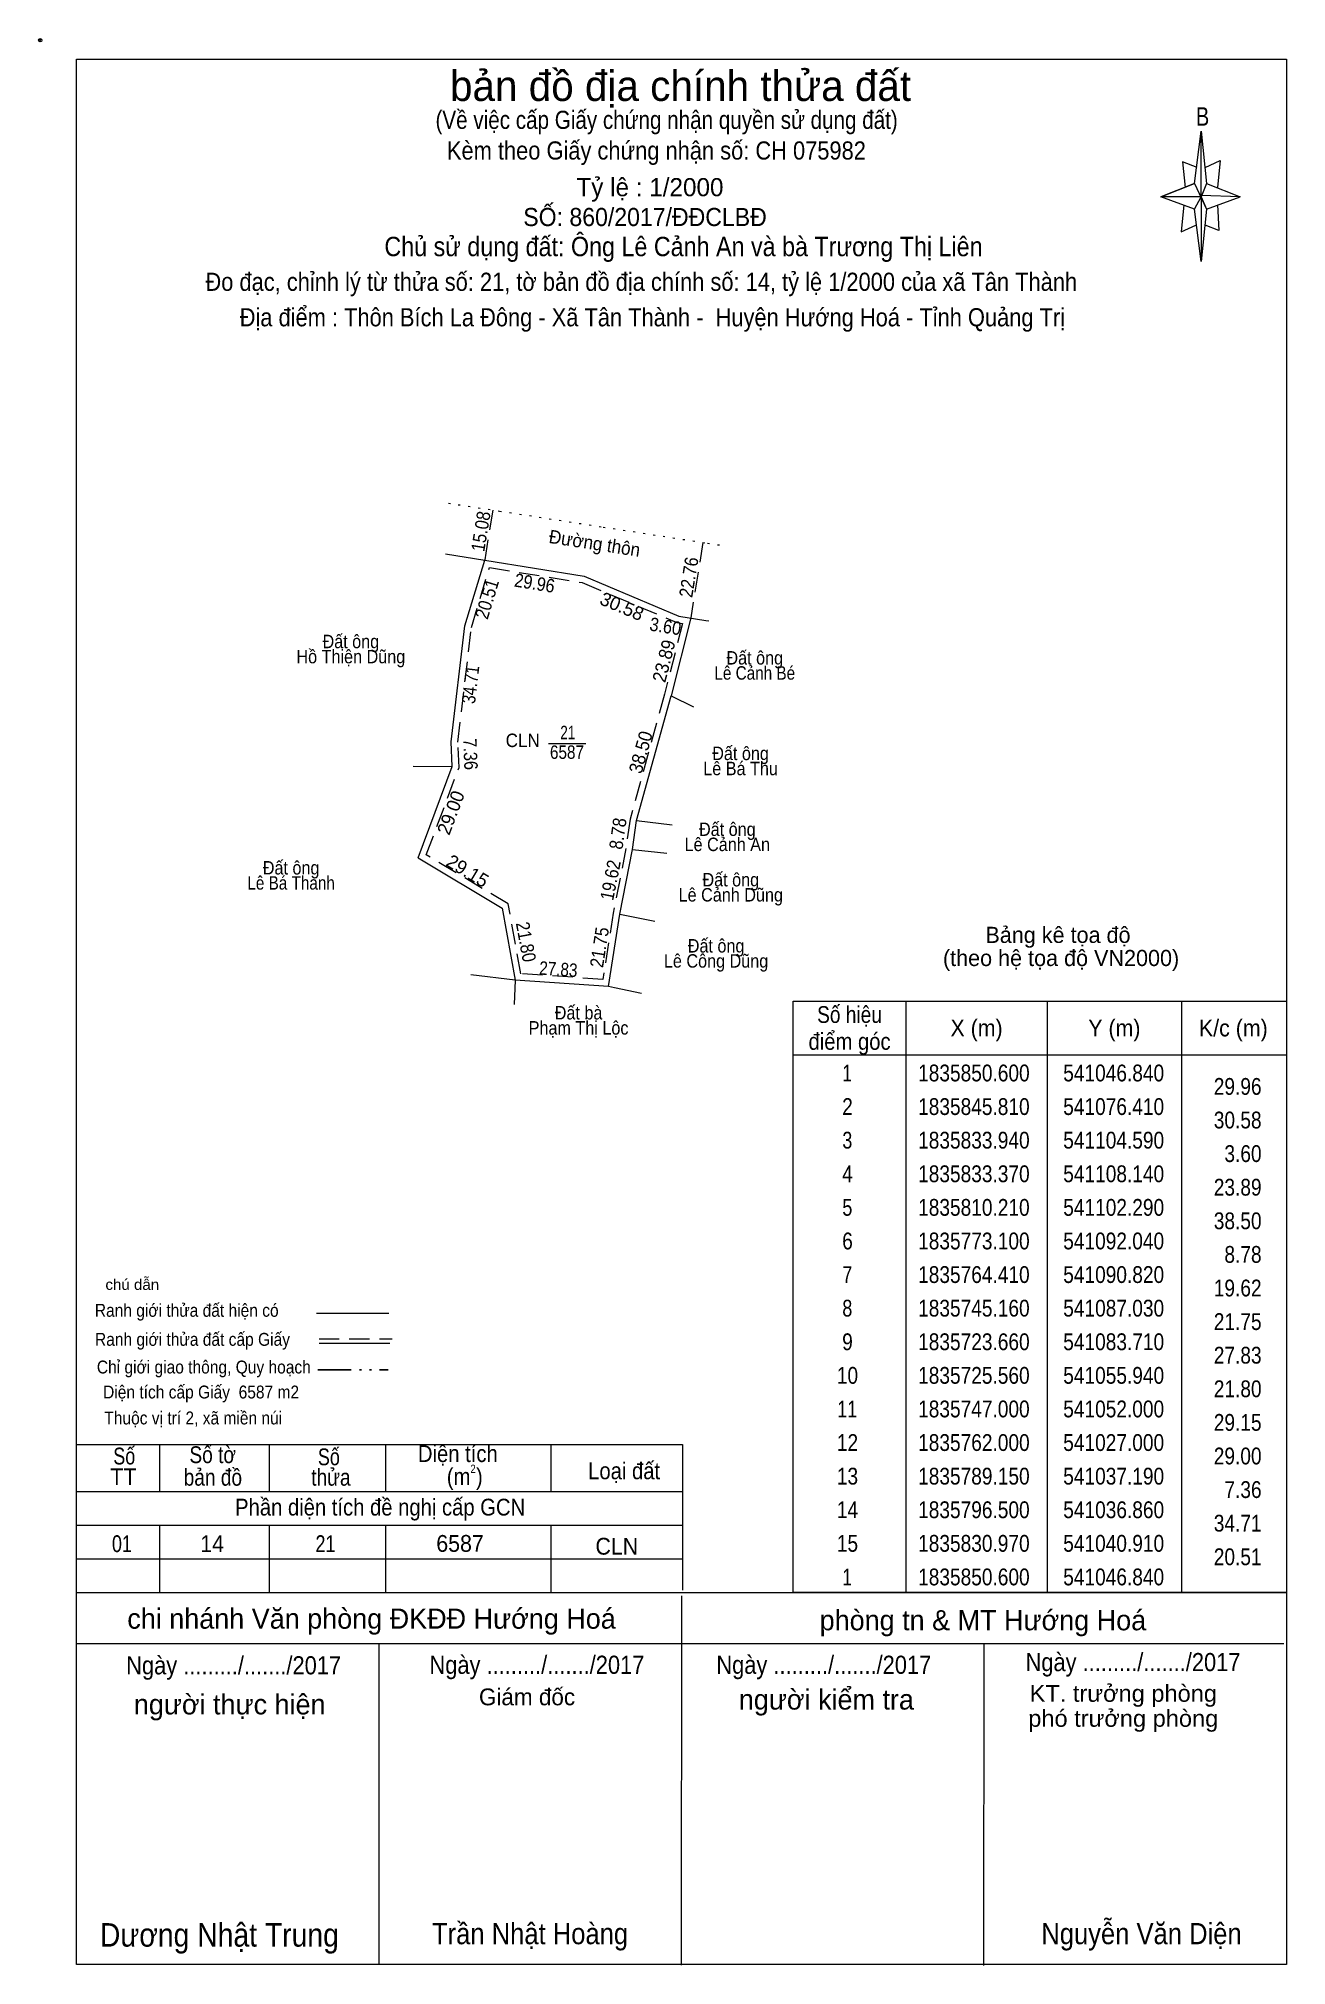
# Model space of a CAD drawing. Header units: metres. Extents: x 539170 to 542022, y 1835043 to 1836006.
# Drawn here: x 540914 to 541285, y 1835432 to 1836006 of the extents above; entities that cross this region are included whole.
import ezdxf
from ezdxf.enums import TextEntityAlignment as Align

# ---------------------------------------------------------------- set-up
doc = ezdxf.new("R2010")
doc.units = ezdxf.units.M
doc.header["$LTSCALE"] = 2
doc.header["$PDMODE"] = 32
doc.header["$PDSIZE"] = 1
for name, pattern in [('DASH_DOUBLE_DOT', [9.2, 5, -1.2, 0.3, -1.2, 0.3, -1.2]), ('DOTTED', [1.5, 0.3, -1.2]), ('MEDIUM_DASHED', [4.5, 3, -1.5]), ('SHORT_DASHED', [2.7, 1.5, -1.2])]:
    doc.linetypes.add(name, pattern=pattern)
for name, color, linetype, lineweight in [('1', 7, 'DOTTED', 13), ('10', 7, 'Continuous', 13), ('17', 7, 'Continuous', 13), ('2', 7, 'SHORT_DASHED', 13), ('21', 7, 'DOTTED', 13), ('22', 7, 'Continuous', 13), ('5', 7, 'Continuous', 13), ('6', 7, 'Continuous', 13), ('63', 7, 'Continuous', 13)]:
    doc.layers.add(name, color=color, linetype=linetype, lineweight=lineweight)
doc.layers.add('34', color=7, linetype='Continuous')

msp = doc.modelspace()

# ---------------------------------------------------------------- texts
at = {"layer": '1'}
for s, height, width, p in [('CLN', 4, 0.95, (541058.16, 1835794.93)), ('21', 4, 0.75, (541071.56, 1835797.27)), ('6587', 4, 0.85, (541071.315, 1835791.42)), ('2', 2.5, 0.85, (541043.365, 1835578.84))]:
    msp.add_text(s, height=height, dxfattribs=dict(at, width=width)).set_placement(p, align=Align.CENTER)
at = {"layer": '34', "width": 0.9}
msp.add_text('Chủ sử dụng đất: Ông Lê Cảnh An và bà Trương Thị Liên', height=5.76, dxfattribs=at).set_placement((541016.99, 1835941.04))
at = {"layer": '5'}
for s, height, p in [('bản đồ địa chính thửa đất', 9, (541105.115, 1835987.24)), ('Tỷ lệ : 1/2000', 5.4, (541096.01, 1835958.88))]:
    msp.add_text(s, height=height, dxfattribs=at).set_placement(p, align=Align.CENTER)
for s, height, width, p in [('(Về việc cấp Giấy chứng nhận quyền sử dụng đất)', 5.4, 0.85, (541100.97, 1835978.92)), ('B', 5.51, 0.8, (541260.445, 1835979.88)), ('Kèm theo Giấy chứng nhận số: CH 075982', 5.4, 0.9, (541097.93, 1835969.8)), ('SỐ: 860/2017/ĐĐCLBĐ', 5.4, 0.95, (541094.545, 1835950)), ('Đo đạc, chỉnh lý từ thửa số: 21, tờ bản đồ địa chính số: 14, tỷ lệ 1/2000 của xã Tân Thành', 5.4, 0.9, (541093.43, 1835930.72)), ('Địa điểm : Thôn Bích La Đông - Xã Tân Thành -  Huyện Hướng Hoá - Tỉnh Quảng Trị ', 5.4, 0.9, (541097.63, 1835920.16)), ('chú dẫn', 3.199, 1.05, (540941.985, 1835633.36)), ('Ranh giới thửa đất hiện có ', 3.84, 0.9, (540958.825, 1835625.36)), ('Ranh giới thửa đất cấp Giấy', 3.84, 0.9, (540959.89, 1835616.72)), ('Chỉ giới giao thông, Quy hoạch', 3.84, 0.9, (540963.27, 1835608.48)), ('Diện tích cấp Giấy  6587 m2', 3.84, 0.9, (540962.45, 1835601.04)), ('Thuộc vị trí 2, xã miền núi', 3.84, 0.9, (540960.115, 1835593.32)), ('Số', 5, 0.8, (540939.59, 1835581.4)), ('Số tờ', 5, 0.85, (540965.9, 1835581.8)), ('Số', 5, 0.8, (541000.47, 1835581.16)), ('Diện tích', 5, 0.9, (541038.845, 1835582.12)), ('bản đồ', 5, 0.85, (540965.955, 1835575.08)), ('thửa', 5, 0.85, (541001.075, 1835575.08)), ('(m )', 5, 0.9, (541040.91, 1835575.32)), ('Loại đất', 5, 0.9, (541088.325, 1835577)), ('TT', 5, 0.95, (540939.325, 1835575.24)), ('Phần diện tích đề nghị cấp GCN', 5, 0.9, (541015.725, 1835566.2)), ('01', 5, 0.8, (540938.9, 1835555.32)), ('14', 5, 0.95, (540965.725, 1835555.32)), ('21', 5, 0.8, (540999.45, 1835555.32)), ('6587', 5, 0.95, (541039.5, 1835555.4)), ('CLN', 5, 0.95, (541086.14, 1835554.56))]:
    msp.add_text(s, height=height, dxfattribs=dict(at, width=width)).set_placement(p, align=Align.CENTER)
at = {"layer": '6'}
for s, height, p in [('Bảng kê tọa độ ', 4.8, (541218.3, 1835736.63)), ('(theo hệ tọa độ VN2000)', 4.8, (541218.33, 1835729.75)), ('chi nhánh Văn phòng ĐKĐĐ Hướng Hoá', 6, (541013.165, 1835532.52)), ('phòng tn & MT Hướng Hoá', 6, (541195.075, 1835532.04)), ('người thực hiện', 6, (540970.965, 1835507)), ('Giám đốc', 5, (541059.43, 1835509.72)), ('người kiểm tra', 6, (541148.5, 1835508.44))]:
    msp.add_text(s, height=height, dxfattribs=at).set_placement(p, align=Align.CENTER)
for s, height, width, p in [('Ngày ........./......./2017', 5.4, 0.9, (540972.135, 1835518.92)), ('Ngày ........./......./2017', 5.4, 0.9, (541062.375, 1835519.08)), ('Ngày ........./......./2017', 5.4, 0.9, (541147.735, 1835519.08)), ('Ngày ........./......./2017', 5.4, 0.9, (541239.735, 1835519.88)), ('KT. trưởng phòng', 5, 1.05, (541236.845, 1835510.76)), ('phó trưởng phòng', 5, 1.05, (541236.835, 1835503.32)), ('Dương Nhật Trung', 7, 0.9, (540967.895, 1835437.88)), ('Trần Nhật Hoàng', 6.32, 0.9, (541060.33, 1835438.6)), ('Nguyễn Văn Diện', 6.32, 0.9, (541242.26, 1835438.6))]:
    msp.add_text(s, height=height, dxfattribs=dict(at, width=width)).set_placement(p, align=Align.CENTER)
at = {"layer": '63'}
for s, rotation, width, p in [('15.08', 80.806, 0.9, (541047.659, 1835858.815)), ('Đường thôn', 351.234, 0.95, (541079.25, 1835853.63)), ('22.76', 80.848, 0.9, (541109.534, 1835845.167)), ('20.51', 73.191, 0.9, (541049.43, 1835838.447)), ('29.96', 350.799, 0.9, (541061.38, 1835841.77)), ('3.60', 350.878, 0.9, (541100.308, 1835828.904)), ('23.89', 75.824, 0.95, (541102.098, 1835820.06)), ('34.71', 83.299, 0.85, (541044.6, 1835813.307)), ('38.50', 74.56, 0.95, (541095.185, 1835792.868)), ('7.36', 272.571, 0.9, (541040.606, 1835792.725)), ('8.78', 82.008, 0.9, (541088.445, 1835768.907)), ('19.62', 78.862, 0.9, (541086.218, 1835754.944)), ('21.80', 280.413, 0.9, (541057.167, 1835736.591)), ('21.75', 81.222, 0.9, (541082.953, 1835735.035)), ('27.83', 356.086, 0.85, (541068.628, 1835726.841))]:
    msp.add_text(s, height=4, rotation=rotation, dxfattribs=dict(at, width=width)).set_placement(p, align=Align.CENTER)
for s, rotation, p in [('30.58', 337.158, (541086.904, 1835834.966)), ('29.00', 69.428, (541038.637, 1835774.707)), ('29.15', 329.036, (541040.736, 1835756.342))]:
    msp.add_text(s, height=4, rotation=rotation, dxfattribs=at).set_placement(p, align=Align.CENTER)
for s, height, width, p in [('Đất ông', 4, 0.9, (541007.01, 1835824.36)), ('Hồ Thiện Dũng', 4, 0.9, (541007.01, 1835819.86)), ('Đất ông', 4, 0.9, (541127.19, 1835819.49)), ('Lê Cảnh Bé', 4, 0.85, (541127.19, 1835814.99)), ('Đất ông', 4, 0.9, (541122.97, 1835791.06)), ('Lê Bá Thu', 4, 0.9, (541122.975, 1835786.56)), ('Đất ông', 4, 0.9, (541119.03, 1835768.47)), ('Lê Cảnh An', 4, 0.9, (541119.025, 1835763.97)), ('Đất ông', 4, 0.9, (540989.24, 1835757)), ('Lê Bá Thanh', 4, 0.85, (540989.235, 1835752.5)), ('Lê Cảnh Dũng', 4, 0.9, (541120.06, 1835748.96)), ('Đất ông', 4, 0.9, (541120.06, 1835753.46)), ('Đất ông', 4, 0.9, (541115.69, 1835733.78)), ('Lê Công Dũng', 4, 0.9, (541115.685, 1835729.28)), ('Đất bà', 4, 0.9, (541074.77, 1835713.85)), ('Số hiệu', 5, 0.85, (541155.385, 1835712.82)), ('Phạm Thị Lộc', 4, 0.9, (541074.765, 1835709.35)), ('X (m)', 5, 0.95, (541193.19, 1835708.82)), ('Y (m)', 5, 0.95, (541234.19, 1835708.82)), ('K/c (m)', 5, 0.95, (541269.595, 1835708.82)), ('điểm góc', 5, 0.9, (541155.395, 1835704.82)), (' 1', 5, 0.75, (541153.99, 1835695.42)), ('1835850.600', 5, 0.85, (541192.39, 1835695.42)), ('541046.840', 5, 0.85, (541233.985, 1835695.42)), (' 2', 5, 0.85, (541153.99, 1835685.42)), ('1835845.810', 5, 0.85, (541192.39, 1835685.42)), ('541076.410', 5, 0.85, (541233.985, 1835685.42)), (' 3', 5, 0.8, (541153.995, 1835675.42)), ('1835833.940', 5, 0.85, (541192.39, 1835675.42)), ('541104.590', 5, 0.85, (541233.985, 1835675.42)), (' 4', 5, 0.85, (541153.99, 1835665.42)), ('1835833.370', 5, 0.85, (541192.39, 1835665.42)), ('541108.140', 5, 0.85, (541233.985, 1835665.42)), (' 5', 5, 0.8, (541153.995, 1835655.42)), ('1835810.210', 5, 0.85, (541192.39, 1835655.42)), ('541102.290', 5, 0.85, (541233.985, 1835655.42)), (' 6', 5, 0.85, (541153.995, 1835645.42)), ('1835773.100', 5, 0.85, (541192.39, 1835645.42)), ('541092.040', 5, 0.85, (541233.985, 1835645.42)), (' 7', 5, 0.8, (541153.99, 1835635.42)), ('1835764.410', 5, 0.85, (541192.39, 1835635.42)), ('541090.820', 5, 0.85, (541233.985, 1835635.42)), (' 8', 5, 0.8, (541153.99, 1835625.42)), ('1835745.160', 5, 0.85, (541192.39, 1835625.42)), ('541087.030', 5, 0.85, (541233.985, 1835625.42)), (' 9', 5, 0.85, (541153.99, 1835615.42)), ('1835723.660', 5, 0.85, (541192.39, 1835615.42)), ('541083.710', 5, 0.85, (541233.985, 1835615.42)), (' 10', 5, 0.85, (541153.985, 1835605.42)), ('1835725.560', 5, 0.85, (541192.39, 1835605.42)), ('541055.940', 5, 0.85, (541233.985, 1835605.42)), (' 11', 5, 0.8, (541153.985, 1835595.42)), ('1835747.000', 5, 0.85, (541192.39, 1835595.42)), ('541052.000', 5, 0.85, (541233.985, 1835595.42)), (' 12', 5, 0.85, (541153.995, 1835585.42)), ('1835762.000', 5, 0.85, (541192.39, 1835585.42)), ('541027.000', 5, 0.85, (541233.985, 1835585.42)), (' 13', 5, 0.85, (541153.99, 1835575.42)), ('1835789.150', 5, 0.85, (541192.39, 1835575.42)), ('541037.190', 5, 0.85, (541233.985, 1835575.42)), (' 14', 5, 0.85, (541153.985, 1835565.42)), ('1835796.500', 5, 0.85, (541192.39, 1835565.42)), ('541036.860', 5, 0.85, (541233.985, 1835565.42)), (' 15', 5, 0.85, (541153.99, 1835555.42)), ('1835830.970', 5, 0.85, (541192.39, 1835555.42)), ('541040.910', 5, 0.85, (541233.985, 1835555.42)), (' 1', 5, 0.75, (541153.99, 1835545.42)), ('1835850.600', 5, 0.85, (541192.39, 1835545.42)), ('541046.840', 5, 0.85, (541233.985, 1835545.42))]:
    msp.add_text(s, height=height, dxfattribs=dict(at, width=width)).set_placement(p, align=Align.CENTER)
at = {"layer": '63', "width": 0.85}
for s, p in [('29.96', (541277.99, 1835691.42)), ('30.58', (541277.99, 1835681.42)), ('3.60', (541277.99, 1835671.42)), ('23.89', (541277.99, 1835661.42)), ('38.50', (541277.99, 1835651.42)), ('8.78', (541277.99, 1835641.42)), ('19.62', (541277.99, 1835631.42)), ('21.75', (541277.99, 1835621.42)), ('27.83', (541277.99, 1835611.42)), ('21.80', (541277.99, 1835601.42)), ('29.15', (541277.99, 1835591.42)), ('29.00', (541277.99, 1835581.42)), ('7.36', (541277.99, 1835571.42)), ('34.71', (541277.99, 1835561.42)), ('20.51', (541277.99, 1835551.42))]:
    msp.add_text(s, height=5, dxfattribs=at).set_placement(p, align=Align.RIGHT)

# ---------------------------------------------------------------- linework, layer by layer
at = {"layer": '1', "linetype": 'MEDIUM_DASHED'}
msp.add_lwpolyline([(541048.25, 1835848.35), (541075.85, 1835843.87), (541104.04, 1835832), (541105.67, 1835831.74), (541100.36, 1835810.72), (541090.08, 1835773.51), (541088.85, 1835764.74), (541085.06, 1835745.51), (541082.01, 1835725.78), (541057.63, 1835727.45), (541053.8, 1835748.25), (541029.46, 1835762.86), (541039.21, 1835788.83), (541038.87, 1835796.43), (541042.88, 1835830.56)], close=True, dxfattribs=at)
at = {"layer": '1', "linetype": 'Continuous'}
msp.add_lwpolyline([(541027, 1835762), (541052, 1835747), (541055.94, 1835725.56)], dxfattribs=at)
at = {"layer": '10'}
for p, q in [((541092.04, 1835773.1), (541102.29, 1835810.21)), ((541102.29, 1835810.21), (541108.92, 1835806.89)), ((541025.54, 1835789.23), (541037.19, 1835789.15)), ((541090.82, 1835764.41), (541092.04, 1835773.1)), ((541092.04, 1835773.1), (541102.59, 1835771.83)), ((541087.03, 1835745.16), (541090.82, 1835764.41)), ((541090.82, 1835764.41), (541101.06, 1835763.37)), ((541083.71, 1835723.66), (541087.03, 1835745.16)), ((541087.03, 1835745.16), (541097.42, 1835743.15)), ((541055.94, 1835725.56), (541042.69, 1835727.09)), ((541085.46, 1835723.25), (541083.71, 1835723.66)), ((541093.52, 1835721.56), (541085.46, 1835723.25))]:
    msp.add_line(p, q, dxfattribs=at)
for points in [[(541027, 1835762), (541037.19, 1835789.15), (541036.86, 1835796.5), (541040.91, 1835830.97), (541046.83, 1835850.6)], [(541083.71, 1835723.66), (541055.94, 1835725.56), (541055.65, 1835718.32)]]:
    msp.add_lwpolyline(points, dxfattribs=at)
at = {"layer": '17'}
for p, q in [((541105.39, 1835432.36), (541105.47, 1835542.28)), ((541015.39, 1835432.44), (541015.47, 1835528.12)), ((541195.39, 1835432.28), (541195.47, 1835528.12))]:
    msp.add_line(p, q, dxfattribs=at)
at = {"layer": '2', "linetype": 'Continuous'}
msp.add_line((541108.14, 1835833.37), (541102.29, 1835810.21), dxfattribs=at)
at = {"layer": '21'}
for p, q in [((541036.02, 1835867.53), (541051.23, 1835865.18)), ((541051.23, 1835865.18), (541082.1, 1835860.42)), ((541082.1, 1835860.42), (541113.13, 1835855.63)), ((541113.13, 1835855.63), (541117.59, 1835854.94))]:
    msp.add_line(p, q, dxfattribs=at)
at = {"layer": '22'}
msp.add_line((541035.18, 1835852.49), (541046.84, 1835850.6), dxfattribs=at)
msp.add_lwpolyline([(541046.84, 1835850.6), (541076.41, 1835845.81), (541104.59, 1835833.94), (541112.61, 1835832.65), (541113.54, 1835832.5)], dxfattribs=at)
at = {"layer": '5'}
for p, q in [((541258.03, 1835962.68), (541260.03, 1835978.28)), ((541261.63, 1835962.68), (541271.63, 1835958.68)), ((541258.03, 1835955.08), (541248.03, 1835958.68)), ((541261.63, 1835955.08), (541260.03, 1835939.48)), ((541264.83, 1835956.28), (541265.23, 1835948.68)), ((541265.23, 1835948.68), (541261.23, 1835950.28)), ((540996.75, 1835626.48), (541018.27, 1835626.48)), ((540997.55, 1835617.52), (541018.59, 1835617.52)), ((540925.39, 1835587.32), (541105.71, 1835587.32)), ((540950.11, 1835587.32), (540950.11, 1835573.56)), ((540982.75, 1835587.32), (540982.75, 1835573.32)), ((541017.31, 1835587.32), (541017.31, 1835573.32)), ((541066.51, 1835587.32), (541066.51, 1835573.32)), ((541105.71, 1835587.32), (541105.71, 1835543.96)), ((540925.39, 1835573.32), (541105.71, 1835573.32)), ((540925.39, 1835563.32), (541105.71, 1835563.32)), ((540950.11, 1835563.32), (540950.11, 1835543.32)), ((540982.75, 1835563.32), (540982.75, 1835543.32)), ((541017.31, 1835563.32), (541017.31, 1835543.32)), ((541066.51, 1835563.32), (541066.51, 1835543.32)), ((540925.39, 1835553.32), (541105.71, 1835553.32)), ((540925.39, 1835543.32), (541105.71, 1835543.32))]:
    msp.add_line(p, q, dxfattribs=at)
at = {"layer": '5', "linetype": 'MEDIUM_DASHED'}
msp.add_line((540997.55, 1835618.8), (541019.31, 1835618.8), dxfattribs=at)
at = {"layer": '5', "linetype": 'DASH_DOUBLE_DOT', "lineweight": 25}
msp.add_line((540997.15, 1835609.6), (541018.07, 1835609.6), dxfattribs=at)
at = {"layer": '5'}
for points in [[(540925.39, 1835999.72), (541285.39, 1835999.72), (541285.39, 1835432.52), (540925.39, 1835432.52)], [(541260.03, 1835978.28), (541261.63, 1835962.68), (541260.03, 1835958.68)], [(541260.03, 1835958.68), (541248.03, 1835958.68), (541258.03, 1835962.68), (541261.63, 1835955.08), (541271.63, 1835958.68), (541260.03, 1835959.08)], [(541260.03, 1835958.68), (541260.03, 1835939.48), (541258.03, 1835955.08)]]:
    msp.add_lwpolyline(points, close=True, dxfattribs=at)
for points in [[(541258.83, 1835967.48), (541254.43, 1835969.08), (541255.23, 1835961.48)], [(541261.23, 1835967.48), (541265.63, 1835969.48), (541264.83, 1835961.48)], [(541260.03, 1835958.68), (541258.03, 1835962.68), (541248.03, 1835958.68)], [(541254.83, 1835956.28), (541254.03, 1835948.28), (541258.43, 1835950.28)], [(541260.03, 1835958.68), (541261.63, 1835955.08), (541271.63, 1835958.68)]]:
    msp.add_lwpolyline(points, dxfattribs=at)
msp.add_point((540914.59, 1836005.32), dxfattribs=at)
at = {"layer": '6'}
for p, q in [((540925.39, 1835543.32), (541285.39, 1835543.32)), ((540925.39, 1835528.12), (541284.59, 1835528.12)), ((541285.39, 1835432.52), (540925.39, 1835432.52))]:
    msp.add_line(p, q, dxfattribs=at)
at = {"layer": '63', "linetype": 'MEDIUM_DASHED'}
for p, q in [((541049.25, 1835865.49), (541046.84, 1835850.6)), ((541111.76, 1835855.84), (541108.14, 1835833.37))]:
    msp.add_line(p, q, dxfattribs=at)
at = {"layer": '63'}
for p, q in [((541065.83, 1835795.96), (541076.89, 1835795.96)), ((541172.19, 1835719.32), (541172.19, 1835543.32)), ((541214.19, 1835719.32), (541214.19, 1835543.32)), ((541254.19, 1835719.32), (541254.19, 1835543.32)), ((541138.59, 1835703.32), (541285.39, 1835703.32))]:
    msp.add_line(p, q, dxfattribs=at)
msp.add_lwpolyline([(541138.59, 1835719.32), (541285.39, 1835719.32), (541285.39, 1835543.32), (541138.59, 1835543.32)], close=True, dxfattribs=at)

msp.set_redraw_order([(e.dxf.handle, doc.entitydb.next_handle()) for e in msp.query("TEXT MTEXT ATTDEF DIMENSION ARC_DIMENSION")])  # texts and dimensions are drawn at this point

doc.saveas('drawing.dxf')
